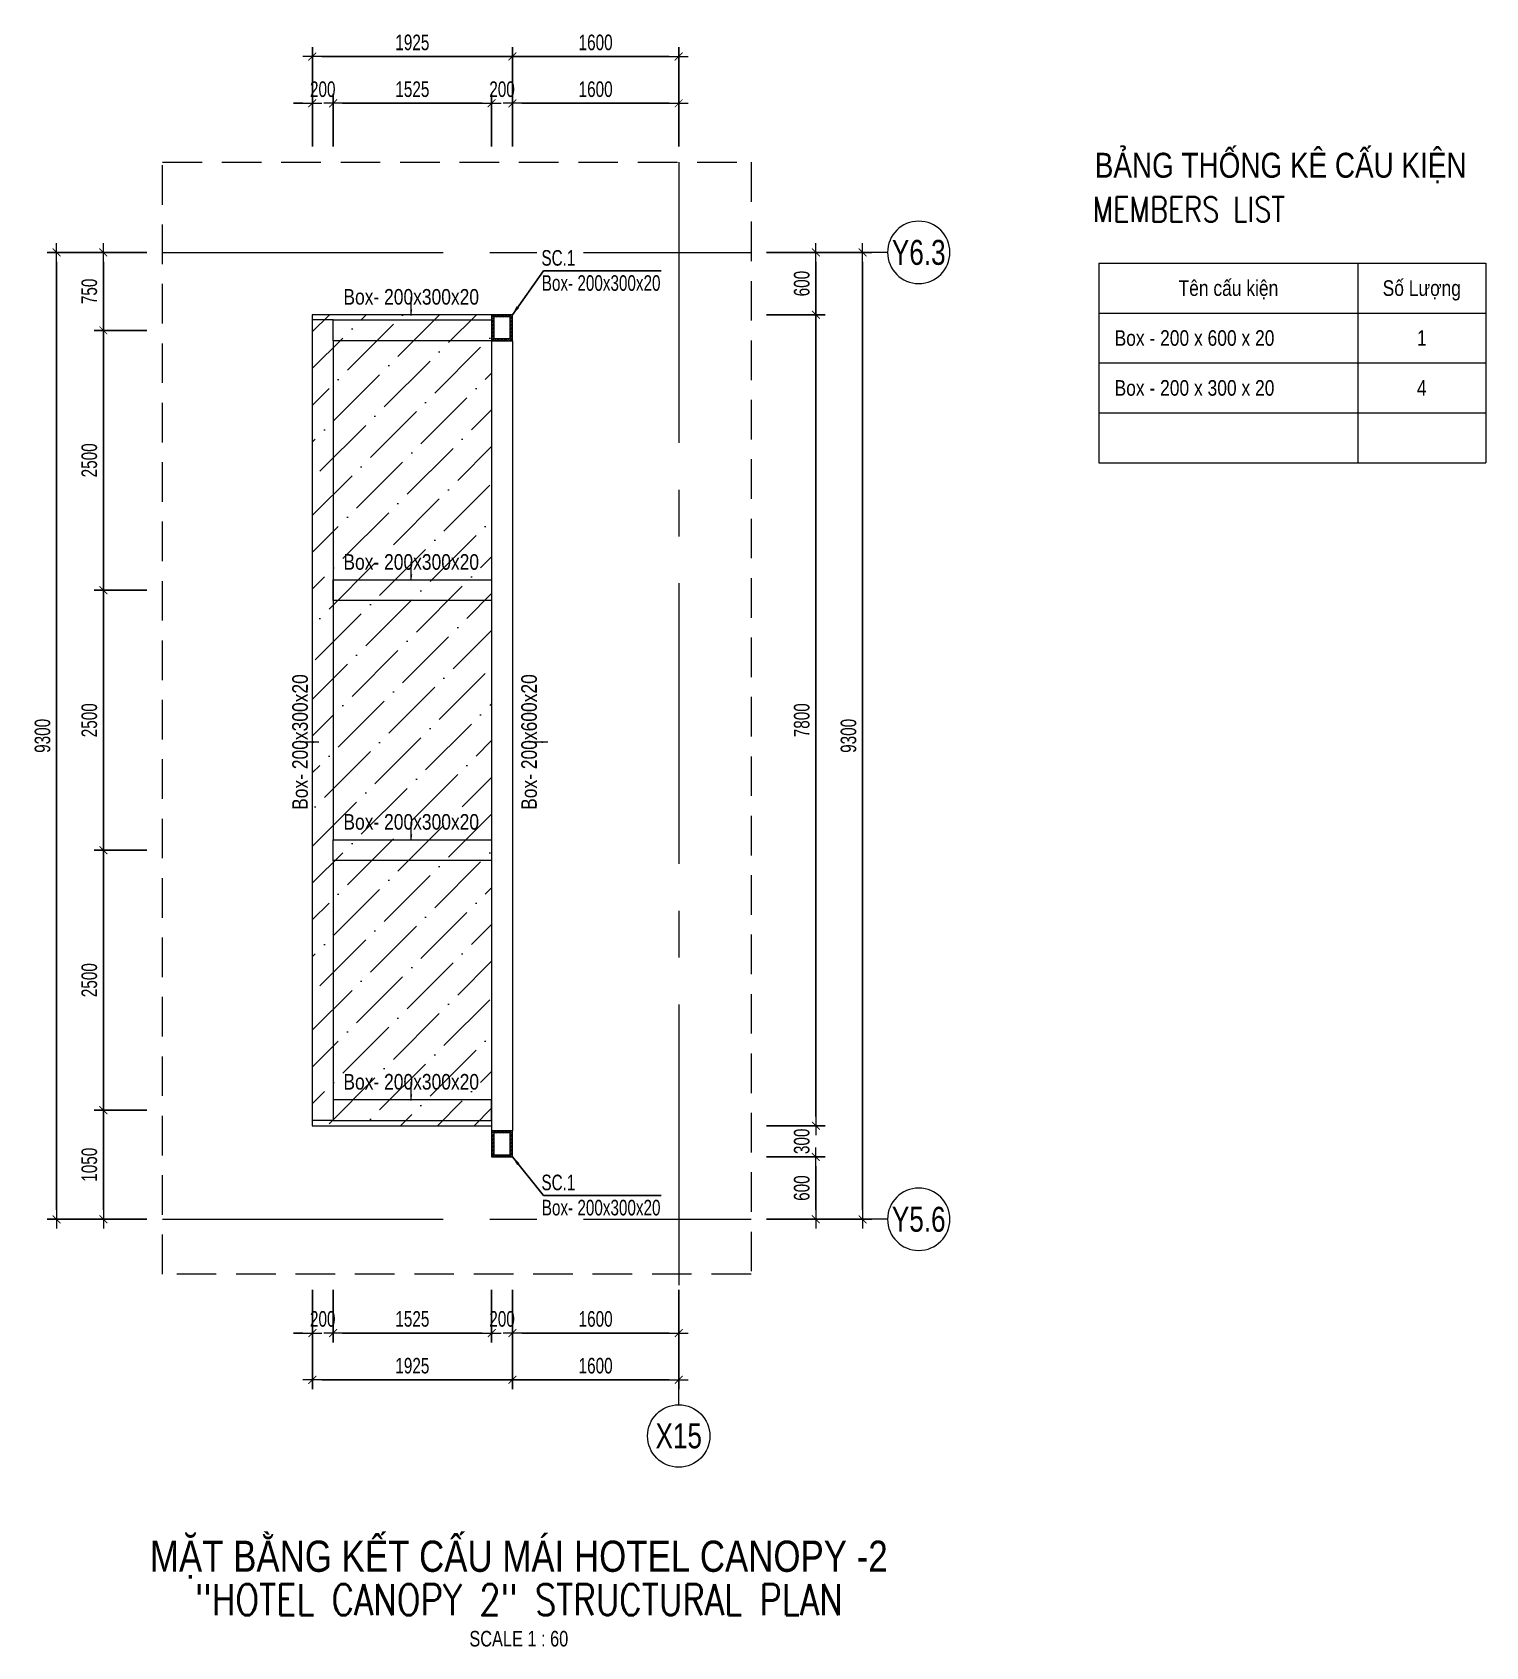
# Model space of a CAD drawing. Header units: millimetres. Extents: x -179076 to 305601, y -18667 to 40015.
# Drawn here: x 146711 to 160692, y -12205 to 3323 of the extents above; entities that cross this region are included whole.
import ezdxf
from ezdxf.enums import TextEntityAlignment as Align

# ---------------------------------------------------------------- set-up
doc = ezdxf.new("R2010")
doc.units = ezdxf.units.MM
doc.header["$LTSCALE"] = 60
for name, pattern in [('CENTER2', [1.125, 0.75, -0.125, 0.125, -0.125]), ('HIDDEN2', [4.7625, 3.175, -1.5875]), ('POD_Grid F2$0$CENTER2', [1.125, 0.75, -0.125, 0.125, -0.125])]:
    doc.linetypes.add(name, pattern=pattern)
doc.layers.get('Defpoints').update_dxf_attribs({"color": 151, "lineweight": 9})
for name, color, linetype, lineweight in [('$0$NDC_S_VN TEXT', 7, 'Continuous', 20), ('NDC_S-BEAM-STEL', 30, 'HIDDEN2', 18), ('NDC_S_ANNO', 7, 'Continuous', 20), ('NDC_S_AXIS', 5, 'CENTER2', 13), ('NDC_S_DIM', 1, 'Continuous', 15), ('NDC_S_ENG TITLE', 3, 'Continuous', 20), ('NDC_S_HATCH MATERIAL', 8, 'Continuous', 13), ('NDC_S_HIDDEN', 8, 'HIDDEN2', 13), ('NDC_S_SLAB', 2, 'Continuous', 20), ('NDC_S_SYMBOL', 1, 'Continuous', 15), ('NDC_S_TEXT SYMBOL', 7, 'Continuous', 20), ('NDC_S_VN TEXT', 7, 'Continuous', 20), ('NDC_S_VN TITLE', 6, 'Continuous', 35), ('NDC_Table', 3, 'Continuous', 20), ('POD_Grid F2$0$NDC_S_AXIS', 5, 'POD_Grid F2$0$CENTER2', 13)]:
    doc.layers.add(name, color=color, linetype=linetype, lineweight=lineweight)
doc.styles.add('ARIAL', font='arial.ttf', dxfattribs={"width": 0.8})
doc.styles.add('NDC_ANNO', font='', dxfattribs={"width": 0.8})
doc.styles.add('NDC_ARIAL', font='arial.ttf', dxfattribs={"width": 0.85})
doc.styles.add('NDC_DIM', font='', dxfattribs={"width": 0.75})
doc.styles.add('NDC_EN TXT', font='romans.shx', dxfattribs={"width": 0.8})
doc.styles.add('NDC_VIE TXT', font='arial.ttf', dxfattribs={"width": 0.8})
doc.styles.get('NDC_ANNO').set_extended_font_data('Dotum')
doc.styles.get('NDC_DIM').set_extended_font_data('Dotum')
doc.dimstyles.new('NDC_dim_60', dxfattribs={"dimscale": 60, "dimtxt": 2.5, "dimasz": 1.5, "dimexe": 1.5, "dimexo": 2.5, "dimgap": 1, "dimtad": 1, "dimdec": 0, "dimzin": 0, "dimdsep": 46, "dimtxsty": 'NDC_DIM', "dimblk": 'DIMMARK', "dimcen": 0.09, "dimdle": 1.2, "dimclrd": 1, "dimclre": 1, "dimclrt": 3, "dimadec": 0, "dimazin": 0, "dimtfac": 1, "dimtdec": 0, "dimtix": 1, "dimtofl": 0, "dimtmove": 0, "dimatfit": 3, "dimfxl": 8, "dimfxlon": 1, "dimtolj": 1, "dimtzin": 0, "dimarcsym": 0})
doc.dimstyles.new('NDC_dim_iso', dxfattribs={"dimtxt": 2.5, "dimasz": 1, "dimexe": 1.5, "dimexo": 2.5, "dimgap": 1, "dimtad": 1, "dimdec": 0, "dimzin": 0, "dimdsep": 46, "dimtxsty": 'NDC_DIM', "dimblk": 'DIMMARK', "dimcen": 0.09, "dimdle": 1.2, "dimclrd": 1, "dimclre": 1, "dimclrt": 3, "dimadec": 0, "dimazin": 0, "dimtfac": 1, "dimtdec": 0, "dimtix": 1, "dimtofl": 0, "dimtmove": 0, "dimatfit": 3, "dimfxl": 8, "dimfxlon": 1, "dimtolj": 1, "dimtzin": 0, "dimarcsym": 0})

msp = doc.modelspace()

# ---------------------------------------------------------------- texts
at = {"layer": 'NDC_S_ANNO', "style": 'ARIAL', "width": 0.7}
for s, p in [('SC.1', (151771.9, 1153.5, 4627.8)), ('Box- 200x300x20', (152183.2, 911.5, 4627.8)), ('SC.1', (151771.9, -7739.6, 4627.8)), ('Box- 200x300x20', (152183.2, -7981.6, 4627.8))]:
    msp.add_text(s, height=150, rotation=359.98968, dxfattribs=at).set_placement(p, align=Align.MIDDLE_CENTER)
at = {"layer": 'NDC_S_ENG TITLE', "style": 'NDC_EN TXT', "width": 0.8}
msp.add_text('MEMBERS LIST', height=240, dxfattribs=at).set_placement((156911.3, 1500.7))
at = {"layer": 'NDC_S_VN TEXT', "style": 'NDC_VIE TXT', "width": 0.8}
msp.add_text('BẢNG THỐNG KÊ CẤU KIỆN', height=240, dxfattribs=at).set_placement((156931.4, 2164.3), align=Align.TOP_LEFT)
at = {"layer": 'NDC_S_VN TEXT', "style": 'NDC_ARIAL', "width": 0.8}
for s, p in [('Tên cấu kiện', (158217, 862.7)), ('Số Lượng', (160077, 862.7)), ('1', (160077, 382.7)), ('4', (160077, -97.3))]:
    msp.add_text(s, height=150, dxfattribs=at).set_placement(p, align=Align.MIDDLE_CENTER)
for s, p in [('Box - 200 x 600 x 20', (157122, 382.7)), ('Box - 200 x 300 x 20', (157122, -97.3))]:
    msp.add_text(s, height=150, dxfattribs=at).set_placement(p, align=Align.MIDDLE_LEFT)

# ---------------------------------------------------------------- blocks, each defined once
blk = doc.blocks.new('DIMMARK')
at = {"layer": 'NDC_S_DIM', "color": 1}
blk.add_line((-1.5, 0), (1, 0), dxfattribs=at)
at = {"layer": 'NDC_S_DIM', "color": 2, "const_width": 0.1}
blk.add_lwpolyline([(-0.42, -0.42), (0.42, 0.42)], dxfattribs=at)
blk = doc.blocks.new('*D628')
at = {"layer": 'Defpoints', "color": 0, "ltscale": 60, "transparency": 16777216}
for p in [(149405, -8622), (149605, -8622), (149605, -9188)]:
    blk.add_point(p, dxfattribs=at)
at = {"layer": 'NDC_S_DIM', "color": 1, "lineweight": -2, "ltscale": 60, "transparency": 16777216}
for p, q in [((149405, -8772), (149405, -9278)), ((149605, -8772), (149605, -9278)), ((149315, -9188), (149225, -9188)), ((149695, -9188), (149785, -9188))]:
    blk.add_line(p, q, dxfattribs=at)
at = {"layer": 'NDC_S_DIM', "color": 1, "lineweight": -2, "ltscale": 60, "transparency": 16777216, "xscale": 90, "yscale": 90, "zscale": 90}
blk.add_blockref('DIMMARK', (149405, -9188), dxfattribs=at)
at = {"layer": 'NDC_S_DIM', "color": 1, "lineweight": -2, "ltscale": 60, "transparency": 16777216, "xscale": 90, "yscale": 90, "zscale": 90, "rotation": 180}
blk.add_blockref('DIMMARK', (149605, -9188), dxfattribs=at)
at = {"layer": 'NDC_S_DIM', "color": 3, "ltscale": 60, "transparency": 16777216, "insert": (149505, -9053), "char_height": 150, "attachment_point": 5, "style": 'NDC_DIM'}
blk.add_mtext('\\A1;200', dxfattribs=at)
blk = doc.blocks.new('*D629')
at = {"layer": 'Defpoints', "color": 0, "ltscale": 60, "transparency": 16777216}
for p in [(149605, -8622), (151130, -8622), (151130, -9188)]:
    blk.add_point(p, dxfattribs=at)
at = {"layer": 'NDC_S_DIM', "color": 1, "lineweight": -2, "ltscale": 60, "transparency": 16777216}
for p, q in [((149605, -8772), (149605, -9278)), ((151130, -8772), (151130, -9278)), ((149695, -9188), (151040, -9188))]:
    blk.add_line(p, q, dxfattribs=at)
at = {"layer": 'NDC_S_DIM', "color": 1, "lineweight": -2, "ltscale": 60, "transparency": 16777216, "xscale": 90, "yscale": 90, "zscale": 90, "rotation": 180}
blk.add_blockref('DIMMARK', (149605, -9188), dxfattribs=at)
at = {"layer": 'NDC_S_DIM', "color": 1, "lineweight": -2, "ltscale": 60, "transparency": 16777216, "xscale": 90, "yscale": 90, "zscale": 90}
blk.add_blockref('DIMMARK', (151130, -9188), dxfattribs=at)
at = {"layer": 'NDC_S_DIM', "color": 3, "ltscale": 60, "transparency": 16777216, "insert": (150367, -9053), "char_height": 150, "attachment_point": 5, "style": 'NDC_DIM'}
blk.add_mtext('\\A1;1525', dxfattribs=at)
blk = doc.blocks.new('*D630')
at = {"layer": 'Defpoints', "color": 0, "ltscale": 60, "transparency": 16777216}
for p in [(151130, -8622), (151330, -8622), (151330, -9188)]:
    blk.add_point(p, dxfattribs=at)
at = {"layer": 'NDC_S_DIM', "color": 1, "lineweight": -2, "ltscale": 60, "transparency": 16777216}
for p, q in [((151130, -8772), (151130, -9278)), ((151330, -8772), (151330, -9278)), ((151040, -9188), (150950, -9188)), ((151420, -9188), (151510, -9188))]:
    blk.add_line(p, q, dxfattribs=at)
at = {"layer": 'NDC_S_DIM', "color": 1, "lineweight": -2, "ltscale": 60, "transparency": 16777216, "xscale": 90, "yscale": 90, "zscale": 90}
blk.add_blockref('DIMMARK', (151130, -9188), dxfattribs=at)
at = {"layer": 'NDC_S_DIM', "color": 1, "lineweight": -2, "ltscale": 60, "transparency": 16777216, "xscale": 90, "yscale": 90, "zscale": 90, "rotation": 180}
blk.add_blockref('DIMMARK', (151330, -9188), dxfattribs=at)
at = {"layer": 'NDC_S_DIM', "color": 3, "ltscale": 60, "transparency": 16777216, "insert": (151230, -9053), "char_height": 150, "attachment_point": 5, "style": 'NDC_DIM'}
blk.add_mtext('\\A1;200', dxfattribs=at)
blk = doc.blocks.new('*D631')
at = {"layer": 'Defpoints', "color": 0, "ltscale": 60, "transparency": 16777216}
for p in [(151330, -8622), (152929, -8622), (152929, -9188)]:
    blk.add_point(p, dxfattribs=at)
at = {"layer": 'NDC_S_DIM', "color": 1, "lineweight": -2, "ltscale": 60, "transparency": 16777216}
for p, q in [((151330, -8772), (151330, -9278)), ((152929, -8772), (152929, -9278)), ((151420, -9188), (152839, -9188))]:
    blk.add_line(p, q, dxfattribs=at)
at = {"layer": 'NDC_S_DIM', "color": 1, "lineweight": -2, "ltscale": 60, "transparency": 16777216, "xscale": 90, "yscale": 90, "zscale": 90, "rotation": 180}
blk.add_blockref('DIMMARK', (151330, -9188), dxfattribs=at)
at = {"layer": 'NDC_S_DIM', "color": 1, "lineweight": -2, "ltscale": 60, "transparency": 16777216, "xscale": 90, "yscale": 90, "zscale": 90}
blk.add_blockref('DIMMARK', (152929, -9188), dxfattribs=at)
at = {"layer": 'NDC_S_DIM', "color": 3, "ltscale": 60, "transparency": 16777216, "insert": (152130, -9053), "char_height": 150, "attachment_point": 5, "style": 'NDC_DIM'}
blk.add_mtext('\\A1;1600', dxfattribs=at)
blk = doc.blocks.new('*D632')
at = {"layer": 'Defpoints', "color": 0, "ltscale": 60, "transparency": 16777216}
for p in [(149405, -8622), (151330, -8622), (151330, -9638)]:
    blk.add_point(p, dxfattribs=at)
at = {"layer": 'NDC_S_DIM', "color": 1, "lineweight": -2, "ltscale": 60, "transparency": 16777216}
for p, q in [((149405, -9158), (149405, -9728)), ((151330, -9158), (151330, -9728)), ((149495, -9638), (151240, -9638))]:
    blk.add_line(p, q, dxfattribs=at)
at = {"layer": 'NDC_S_DIM', "color": 1, "lineweight": -2, "ltscale": 60, "transparency": 16777216, "xscale": 90, "yscale": 90, "zscale": 90, "rotation": 180}
blk.add_blockref('DIMMARK', (149405, -9638), dxfattribs=at)
at = {"layer": 'NDC_S_DIM', "color": 1, "lineweight": -2, "ltscale": 60, "transparency": 16777216, "xscale": 90, "yscale": 90, "zscale": 90}
blk.add_blockref('DIMMARK', (151330, -9638), dxfattribs=at)
at = {"layer": 'NDC_S_DIM', "color": 3, "ltscale": 60, "transparency": 16777216, "insert": (150367, -9503), "char_height": 150, "attachment_point": 5, "style": 'NDC_DIM'}
blk.add_mtext('\\A1;1925', dxfattribs=at)
blk = doc.blocks.new('*D633')
at = {"layer": 'Defpoints', "color": 0, "ltscale": 60, "transparency": 16777216}
for p in [(151330, -8622), (152929, -8622), (152929, -9638)]:
    blk.add_point(p, dxfattribs=at)
at = {"layer": 'NDC_S_DIM', "color": 1, "lineweight": -2, "ltscale": 60, "transparency": 16777216}
for p, q in [((151330, -9158), (151330, -9728)), ((152929, -9158), (152929, -9728)), ((151420, -9638), (152839, -9638))]:
    blk.add_line(p, q, dxfattribs=at)
at = {"layer": 'NDC_S_DIM', "color": 1, "lineweight": -2, "ltscale": 60, "transparency": 16777216, "xscale": 90, "yscale": 90, "zscale": 90, "rotation": 180}
blk.add_blockref('DIMMARK', (151330, -9638), dxfattribs=at)
at = {"layer": 'NDC_S_DIM', "color": 1, "lineweight": -2, "ltscale": 60, "transparency": 16777216, "xscale": 90, "yscale": 90, "zscale": 90}
blk.add_blockref('DIMMARK', (152929, -9638), dxfattribs=at)
at = {"layer": 'NDC_S_DIM', "color": 3, "ltscale": 60, "transparency": 16777216, "insert": (152130, -9503), "char_height": 150, "attachment_point": 5, "style": 'NDC_DIM'}
blk.add_mtext('\\A1;1600', dxfattribs=at)
blk = doc.blocks.new('*D634')
at = {"layer": 'Defpoints', "color": 0, "ltscale": 60, "transparency": 16777216}
for p in [(153625, -7494), (154248, -7494), (153625, -8094)]:
    blk.add_point(p, dxfattribs=at)
at = {"layer": 'NDC_S_DIM', "color": 1, "lineweight": -2, "ltscale": 60, "transparency": 16777216}
for p, q in [((153775, -7494), (154338, -7494)), ((154248, -8004), (154248, -7584)), ((153775, -8094), (154338, -8094))]:
    blk.add_line(p, q, dxfattribs=at)
at = {"layer": 'NDC_S_DIM', "color": 1, "lineweight": -2, "ltscale": 60, "transparency": 16777216, "xscale": 90, "yscale": 90, "zscale": 90}
for p, rotation in [((154248, -7494), 90), ((154248, -8094), 270)]:
    blk.add_blockref('DIMMARK', p, dxfattribs=dict(at, rotation=rotation))
at = {"layer": 'NDC_S_DIM', "color": 3, "ltscale": 60, "transparency": 16777216, "insert": (154113, -7794), "char_height": 150, "attachment_point": 5, "rotation": 90, "style": 'NDC_DIM'}
blk.add_mtext('\\A1;600', dxfattribs=at)
blk = doc.blocks.new('*D635')
at = {"layer": 'Defpoints', "color": 0, "ltscale": 60, "transparency": 16777216}
for p in [(153625, -7194), (154248, -7194), (153625, -7494)]:
    blk.add_point(p, dxfattribs=at)
at = {"layer": 'NDC_S_DIM', "color": 1, "lineweight": -2, "ltscale": 60, "transparency": 16777216}
for p, q in [((154248, -7104), (154248, -7014)), ((153775, -7194), (154338, -7194)), ((153775, -7494), (154338, -7494)), ((154248, -7584), (154248, -7674))]:
    blk.add_line(p, q, dxfattribs=at)
at = {"layer": 'NDC_S_DIM', "color": 1, "lineweight": -2, "ltscale": 60, "transparency": 16777216, "xscale": 90, "yscale": 90, "zscale": 90}
for p, rotation in [((154248, -7194), 270), ((154248, -7494), 90)]:
    blk.add_blockref('DIMMARK', p, dxfattribs=dict(at, rotation=rotation))
at = {"layer": 'NDC_S_DIM', "color": 3, "ltscale": 60, "transparency": 16777216, "insert": (154113, -7344), "char_height": 150, "attachment_point": 5, "rotation": 90, "style": 'NDC_DIM'}
blk.add_mtext('\\A1;300', dxfattribs=at)
blk = doc.blocks.new('*D636')
at = {"layer": 'Defpoints', "color": 0, "ltscale": 60, "transparency": 16777216}
for p in [(153625, 606), (154248, 606), (153625, -7194)]:
    blk.add_point(p, dxfattribs=at)
at = {"layer": 'NDC_S_DIM', "color": 1, "lineweight": -2, "ltscale": 60, "transparency": 16777216}
for p, q in [((153775, 606), (154338, 606)), ((154248, -7104), (154248, 516)), ((153775, -7194), (154338, -7194))]:
    blk.add_line(p, q, dxfattribs=at)
at = {"layer": 'NDC_S_DIM', "color": 1, "lineweight": -2, "ltscale": 60, "transparency": 16777216, "xscale": 90, "yscale": 90, "zscale": 90}
for p, rotation in [((154248, 606), 90), ((154248, -7194), 270)]:
    blk.add_blockref('DIMMARK', p, dxfattribs=dict(at, rotation=rotation))
at = {"layer": 'NDC_S_DIM', "color": 3, "ltscale": 60, "transparency": 16777216, "insert": (154113, -3294), "char_height": 150, "attachment_point": 5, "rotation": 90, "style": 'NDC_DIM'}
blk.add_mtext('\\A1;7800', dxfattribs=at)
blk = doc.blocks.new('*D637')
at = {"layer": 'Defpoints', "color": 0, "ltscale": 60, "transparency": 16777216}
for p in [(153625, 1206), (154248, 1206), (153625, 606)]:
    blk.add_point(p, dxfattribs=at)
at = {"layer": 'NDC_S_DIM', "color": 1, "lineweight": -2, "ltscale": 60, "transparency": 16777216}
for p, q in [((153775, 1206), (154338, 1206)), ((154248, 696), (154248, 1116)), ((153775, 606), (154338, 606))]:
    blk.add_line(p, q, dxfattribs=at)
at = {"layer": 'NDC_S_DIM', "color": 1, "lineweight": -2, "ltscale": 60, "transparency": 16777216, "xscale": 90, "yscale": 90, "zscale": 90}
for p, rotation in [((154248, 1206), 90), ((154248, 606), 270)]:
    blk.add_blockref('DIMMARK', p, dxfattribs=dict(at, rotation=rotation))
at = {"layer": 'NDC_S_DIM', "color": 3, "ltscale": 60, "transparency": 16777216, "insert": (154113, 906), "char_height": 150, "attachment_point": 5, "rotation": 90, "style": 'NDC_DIM'}
blk.add_mtext('\\A1;600', dxfattribs=at)
blk = doc.blocks.new('*D638')
at = {"layer": 'Defpoints', "color": 0, "ltscale": 60, "transparency": 16777216}
for p in [(153625, 1206), (153625, -8094), (154698, -8094)]:
    blk.add_point(p, dxfattribs=at)
at = {"layer": 'NDC_S_DIM', "color": 1, "lineweight": -2, "ltscale": 60, "transparency": 16777216}
for p, q in [((154218, 1206), (154788, 1206)), ((154698, 1116), (154698, -8004)), ((154218, -8094), (154788, -8094))]:
    blk.add_line(p, q, dxfattribs=at)
at = {"layer": 'NDC_S_DIM', "color": 1, "lineweight": -2, "ltscale": 60, "transparency": 16777216, "xscale": 90, "yscale": 90, "zscale": 90}
for p, rotation in [((154698, 1206), 90), ((154698, -8094), 270)]:
    blk.add_blockref('DIMMARK', p, dxfattribs=dict(at, rotation=rotation))
at = {"layer": 'NDC_S_DIM', "color": 3, "ltscale": 60, "transparency": 16777216, "insert": (154563, -3444), "char_height": 150, "attachment_point": 5, "rotation": 90, "style": 'NDC_DIM'}
blk.add_mtext('\\A1;9300', dxfattribs=at)
blk = doc.blocks.new('*D639')
at = {"layer": 'Defpoints', "color": 0, "ltscale": 60, "transparency": 16777216}
for p in [(147395, -7044), (147963, -7044), (147963, -8094)]:
    blk.add_point(p, dxfattribs=at)
at = {"layer": 'NDC_S_DIM', "color": 1, "lineweight": -2, "ltscale": 60, "transparency": 16777216}
for p, q in [((147813, -7044), (147305, -7044)), ((147395, -8004), (147395, -7134)), ((147813, -8094), (147305, -8094))]:
    blk.add_line(p, q, dxfattribs=at)
at = {"layer": 'NDC_S_DIM', "color": 1, "lineweight": -2, "ltscale": 60, "transparency": 16777216, "xscale": 90, "yscale": 90, "zscale": 90}
for p, rotation in [((147395, -7044), 90), ((147395, -8094), 270)]:
    blk.add_blockref('DIMMARK', p, dxfattribs=dict(at, rotation=rotation))
at = {"layer": 'NDC_S_DIM', "color": 3, "ltscale": 60, "transparency": 16777216, "insert": (147260, -7569), "char_height": 150, "attachment_point": 5, "rotation": 90, "style": 'NDC_DIM'}
blk.add_mtext('\\A1;1050', dxfattribs=at)
blk = doc.blocks.new('*D640')
at = {"layer": 'Defpoints', "color": 0, "ltscale": 60, "transparency": 16777216}
for p in [(147395, -4544), (147963, -4544), (147963, -7044)]:
    blk.add_point(p, dxfattribs=at)
at = {"layer": 'NDC_S_DIM', "color": 1, "lineweight": -2, "ltscale": 60, "transparency": 16777216}
for p, q in [((147813, -4544), (147305, -4544)), ((147395, -6954), (147395, -4634)), ((147813, -7044), (147305, -7044))]:
    blk.add_line(p, q, dxfattribs=at)
at = {"layer": 'NDC_S_DIM', "color": 1, "lineweight": -2, "ltscale": 60, "transparency": 16777216, "xscale": 90, "yscale": 90, "zscale": 90}
for p, rotation in [((147395, -4544), 90), ((147395, -7044), 270)]:
    blk.add_blockref('DIMMARK', p, dxfattribs=dict(at, rotation=rotation))
at = {"layer": 'NDC_S_DIM', "color": 3, "ltscale": 60, "transparency": 16777216, "insert": (147260, -5794), "char_height": 150, "attachment_point": 5, "rotation": 90, "style": 'NDC_DIM'}
blk.add_mtext('\\A1;2500', dxfattribs=at)
blk = doc.blocks.new('*D641')
at = {"layer": 'Defpoints', "color": 0, "ltscale": 60, "transparency": 16777216}
for p in [(147395, -2044), (147963, -2044), (147963, -4544)]:
    blk.add_point(p, dxfattribs=at)
at = {"layer": 'NDC_S_DIM', "color": 1, "lineweight": -2, "ltscale": 60, "transparency": 16777216}
for p, q in [((147813, -2044), (147305, -2044)), ((147395, -4454), (147395, -2134)), ((147813, -4544), (147305, -4544))]:
    blk.add_line(p, q, dxfattribs=at)
at = {"layer": 'NDC_S_DIM', "color": 1, "lineweight": -2, "ltscale": 60, "transparency": 16777216, "xscale": 90, "yscale": 90, "zscale": 90}
for p, rotation in [((147395, -2044), 90), ((147395, -4544), 270)]:
    blk.add_blockref('DIMMARK', p, dxfattribs=dict(at, rotation=rotation))
at = {"layer": 'NDC_S_DIM', "color": 3, "ltscale": 60, "transparency": 16777216, "insert": (147260, -3294), "char_height": 150, "attachment_point": 5, "rotation": 90, "style": 'NDC_DIM'}
blk.add_mtext('\\A1;2500', dxfattribs=at)
blk = doc.blocks.new('*D642')
at = {"layer": 'Defpoints', "color": 0, "ltscale": 60, "transparency": 16777216}
for p in [(147395, 456), (147963, 456), (147963, -2044)]:
    blk.add_point(p, dxfattribs=at)
at = {"layer": 'NDC_S_DIM', "color": 1, "lineweight": -2, "ltscale": 60, "transparency": 16777216}
for p, q in [((147813, 456), (147305, 456)), ((147395, -1954), (147395, 366)), ((147813, -2044), (147305, -2044))]:
    blk.add_line(p, q, dxfattribs=at)
at = {"layer": 'NDC_S_DIM', "color": 1, "lineweight": -2, "ltscale": 60, "transparency": 16777216, "xscale": 90, "yscale": 90, "zscale": 90}
for p, rotation in [((147395, 456), 90), ((147395, -2044), 270)]:
    blk.add_blockref('DIMMARK', p, dxfattribs=dict(at, rotation=rotation))
at = {"layer": 'NDC_S_DIM', "color": 3, "ltscale": 60, "transparency": 16777216, "insert": (147260, -794), "char_height": 150, "attachment_point": 5, "rotation": 90, "style": 'NDC_DIM'}
blk.add_mtext('\\A1;2500', dxfattribs=at)
blk = doc.blocks.new('*D643')
at = {"layer": 'Defpoints', "color": 0, "ltscale": 60, "transparency": 16777216}
for p in [(147395, 1206), (147963, 1206), (147963, 456)]:
    blk.add_point(p, dxfattribs=at)
at = {"layer": 'NDC_S_DIM', "color": 1, "lineweight": -2, "ltscale": 60, "transparency": 16777216}
for p, q in [((147813, 1206), (147305, 1206)), ((147395, 546), (147395, 1116)), ((147813, 456), (147305, 456))]:
    blk.add_line(p, q, dxfattribs=at)
at = {"layer": 'NDC_S_DIM', "color": 1, "lineweight": -2, "ltscale": 60, "transparency": 16777216, "xscale": 90, "yscale": 90, "zscale": 90}
for p, rotation in [((147395, 1206), 90), ((147395, 456), 270)]:
    blk.add_blockref('DIMMARK', p, dxfattribs=dict(at, rotation=rotation))
at = {"layer": 'NDC_S_DIM', "color": 3, "ltscale": 60, "transparency": 16777216, "insert": (147260, 831), "char_height": 150, "attachment_point": 5, "rotation": 90, "style": 'NDC_DIM'}
blk.add_mtext('\\A1;750', dxfattribs=at)
blk = doc.blocks.new('*D644')
at = {"layer": 'Defpoints', "color": 0, "ltscale": 60, "transparency": 16777216}
for p in [(147963, 1206), (146945, -8094), (147963, -8094)]:
    blk.add_point(p, dxfattribs=at)
at = {"layer": 'NDC_S_DIM', "color": 1, "lineweight": -2, "ltscale": 60, "transparency": 16777216}
for p, q in [((147425, 1206), (146855, 1206)), ((146945, 1116), (146945, -8004)), ((147425, -8094), (146855, -8094))]:
    blk.add_line(p, q, dxfattribs=at)
at = {"layer": 'NDC_S_DIM', "color": 1, "lineweight": -2, "ltscale": 60, "transparency": 16777216, "xscale": 90, "yscale": 90, "zscale": 90}
for p, rotation in [((146945, 1206), 90), ((146945, -8094), 270)]:
    blk.add_blockref('DIMMARK', p, dxfattribs=dict(at, rotation=rotation))
at = {"layer": 'NDC_S_DIM', "color": 3, "ltscale": 60, "transparency": 16777216, "insert": (146810, -3444), "char_height": 150, "attachment_point": 5, "rotation": 90, "style": 'NDC_DIM'}
blk.add_mtext('\\A1;9300', dxfattribs=at)
blk = doc.blocks.new('*D648')
at = {"layer": 'Defpoints', "color": 0, "ltscale": 60, "transparency": 16777216}
for p in [(149605, 2640), (149405, 2074), (149605, 2074)]:
    blk.add_point(p, dxfattribs=at)
at = {"layer": 'NDC_S_DIM', "color": 1, "lineweight": -2, "ltscale": 60, "transparency": 16777216}
for p, q in [((149405, 2224), (149405, 2730)), ((149605, 2224), (149605, 2730)), ((149315, 2640), (149225, 2640)), ((149695, 2640), (149785, 2640))]:
    blk.add_line(p, q, dxfattribs=at)
at = {"layer": 'NDC_S_DIM', "color": 1, "lineweight": -2, "ltscale": 60, "transparency": 16777216, "xscale": 90, "yscale": 90, "zscale": 90}
blk.add_blockref('DIMMARK', (149405, 2640), dxfattribs=at)
at = {"layer": 'NDC_S_DIM', "color": 1, "lineweight": -2, "ltscale": 60, "transparency": 16777216, "xscale": 90, "yscale": 90, "zscale": 90, "rotation": 180}
blk.add_blockref('DIMMARK', (149605, 2640), dxfattribs=at)
at = {"layer": 'NDC_S_DIM', "color": 3, "ltscale": 60, "transparency": 16777216, "insert": (149505, 2775), "char_height": 150, "attachment_point": 5, "style": 'NDC_DIM'}
blk.add_mtext('\\A1;200', dxfattribs=at)
blk = doc.blocks.new('*D649')
at = {"layer": 'Defpoints', "color": 0, "ltscale": 60, "transparency": 16777216}
for p in [(151130, 2640), (149605, 2074), (151130, 2074)]:
    blk.add_point(p, dxfattribs=at)
at = {"layer": 'NDC_S_DIM', "color": 1, "lineweight": -2, "ltscale": 60, "transparency": 16777216}
for p, q in [((149605, 2224), (149605, 2730)), ((151130, 2224), (151130, 2730)), ((149695, 2640), (151040, 2640))]:
    blk.add_line(p, q, dxfattribs=at)
at = {"layer": 'NDC_S_DIM', "color": 1, "lineweight": -2, "ltscale": 60, "transparency": 16777216, "xscale": 90, "yscale": 90, "zscale": 90, "rotation": 180}
blk.add_blockref('DIMMARK', (149605, 2640), dxfattribs=at)
at = {"layer": 'NDC_S_DIM', "color": 1, "lineweight": -2, "ltscale": 60, "transparency": 16777216, "xscale": 90, "yscale": 90, "zscale": 90}
blk.add_blockref('DIMMARK', (151130, 2640), dxfattribs=at)
at = {"layer": 'NDC_S_DIM', "color": 3, "ltscale": 60, "transparency": 16777216, "insert": (150367, 2775), "char_height": 150, "attachment_point": 5, "style": 'NDC_DIM'}
blk.add_mtext('\\A1;1525', dxfattribs=at)
blk = doc.blocks.new('*D650')
at = {"layer": 'Defpoints', "color": 0, "ltscale": 60, "transparency": 16777216}
for p in [(151330, 2640), (151130, 2074), (151330, 2074)]:
    blk.add_point(p, dxfattribs=at)
at = {"layer": 'NDC_S_DIM', "color": 1, "lineweight": -2, "ltscale": 60, "transparency": 16777216}
for p, q in [((151130, 2224), (151130, 2730)), ((151330, 2224), (151330, 2730)), ((151040, 2640), (150950, 2640)), ((151420, 2640), (151510, 2640))]:
    blk.add_line(p, q, dxfattribs=at)
at = {"layer": 'NDC_S_DIM', "color": 1, "lineweight": -2, "ltscale": 60, "transparency": 16777216, "xscale": 90, "yscale": 90, "zscale": 90}
blk.add_blockref('DIMMARK', (151130, 2640), dxfattribs=at)
at = {"layer": 'NDC_S_DIM', "color": 1, "lineweight": -2, "ltscale": 60, "transparency": 16777216, "xscale": 90, "yscale": 90, "zscale": 90, "rotation": 180}
blk.add_blockref('DIMMARK', (151330, 2640), dxfattribs=at)
at = {"layer": 'NDC_S_DIM', "color": 3, "ltscale": 60, "transparency": 16777216, "insert": (151230, 2775), "char_height": 150, "attachment_point": 5, "style": 'NDC_DIM'}
blk.add_mtext('\\A1;200', dxfattribs=at)
blk = doc.blocks.new('*D647')
at = {"layer": 'Defpoints', "color": 0, "ltscale": 60, "transparency": 16777216}
for p in [(152929, 2640), (151330, 2074), (152929, 2074)]:
    blk.add_point(p, dxfattribs=at)
at = {"layer": 'NDC_S_DIM', "color": 1, "lineweight": -2, "ltscale": 60, "transparency": 16777216}
for p, q in [((151330, 2224), (151330, 2730)), ((152929, 2224), (152929, 2730)), ((151420, 2640), (152839, 2640))]:
    blk.add_line(p, q, dxfattribs=at)
at = {"layer": 'NDC_S_DIM', "color": 1, "lineweight": -2, "ltscale": 60, "transparency": 16777216, "xscale": 90, "yscale": 90, "zscale": 90, "rotation": 180}
blk.add_blockref('DIMMARK', (151330, 2640), dxfattribs=at)
at = {"layer": 'NDC_S_DIM', "color": 1, "lineweight": -2, "ltscale": 60, "transparency": 16777216, "xscale": 90, "yscale": 90, "zscale": 90}
blk.add_blockref('DIMMARK', (152929, 2640), dxfattribs=at)
at = {"layer": 'NDC_S_DIM', "color": 3, "ltscale": 60, "transparency": 16777216, "insert": (152130, 2775), "char_height": 150, "attachment_point": 5, "style": 'NDC_DIM'}
blk.add_mtext('\\A1;1600', dxfattribs=at)
blk = doc.blocks.new('*D645')
at = {"layer": 'Defpoints', "color": 0, "ltscale": 60, "transparency": 16777216}
for p in [(151330, 3090), (149405, 2074), (151330, 2074)]:
    blk.add_point(p, dxfattribs=at)
at = {"layer": 'NDC_S_DIM', "color": 1, "lineweight": -2, "ltscale": 60, "transparency": 16777216}
for p, q in [((149405, 2610), (149405, 3180)), ((151330, 2610), (151330, 3180)), ((149495, 3090), (151240, 3090))]:
    blk.add_line(p, q, dxfattribs=at)
at = {"layer": 'NDC_S_DIM', "color": 1, "lineweight": -2, "ltscale": 60, "transparency": 16777216, "xscale": 90, "yscale": 90, "zscale": 90, "rotation": 180}
blk.add_blockref('DIMMARK', (149405, 3090), dxfattribs=at)
at = {"layer": 'NDC_S_DIM', "color": 1, "lineweight": -2, "ltscale": 60, "transparency": 16777216, "xscale": 90, "yscale": 90, "zscale": 90}
blk.add_blockref('DIMMARK', (151330, 3090), dxfattribs=at)
at = {"layer": 'NDC_S_DIM', "color": 3, "ltscale": 60, "transparency": 16777216, "insert": (150367, 3225), "char_height": 150, "attachment_point": 5, "style": 'NDC_DIM'}
blk.add_mtext('\\A1;1925', dxfattribs=at)
blk = doc.blocks.new('*D646')
at = {"layer": 'Defpoints', "color": 0, "ltscale": 60, "transparency": 16777216}
for p in [(152929, 3090), (151330, 2074), (152929, 2074)]:
    blk.add_point(p, dxfattribs=at)
at = {"layer": 'NDC_S_DIM', "color": 1, "lineweight": -2, "ltscale": 60, "transparency": 16777216}
for p, q in [((151330, 2610), (151330, 3180)), ((152929, 2610), (152929, 3180)), ((151420, 3090), (152839, 3090))]:
    blk.add_line(p, q, dxfattribs=at)
at = {"layer": 'NDC_S_DIM', "color": 1, "lineweight": -2, "ltscale": 60, "transparency": 16777216, "xscale": 90, "yscale": 90, "zscale": 90, "rotation": 180}
blk.add_blockref('DIMMARK', (151330, 3090), dxfattribs=at)
at = {"layer": 'NDC_S_DIM', "color": 1, "lineweight": -2, "ltscale": 60, "transparency": 16777216, "xscale": 90, "yscale": 90, "zscale": 90}
blk.add_blockref('DIMMARK', (152929, 3090), dxfattribs=at)
at = {"layer": 'NDC_S_DIM', "color": 3, "ltscale": 60, "transparency": 16777216, "insert": (152130, 3225), "char_height": 150, "attachment_point": 5, "style": 'NDC_DIM'}
blk.add_mtext('\\A1;1600', dxfattribs=at)
blk = doc.blocks.new('*U227')
at = {"layer": 'NDC_S_SYMBOL'}
blk.add_line((5, 0), (9, 0), dxfattribs=at)
blk.add_circle((0, 0), 5, dxfattribs=at)
at = {"layer": 'NDC_S_TEXT SYMBOL', "color": 7, "style": 'NDC_ANNO', "width": 0.8}
blk.add_attdef('GRID', text='', height=4, rotation=270, dxfattribs=at).set_placement((0, 0), align=Align.MIDDLE)
blk = doc.blocks.new('*U187')
at = {"layer": 'NDC_S_SYMBOL'}
blk.add_line((0, 5), (0, 9), dxfattribs=at)
blk.add_circle((0, 0), 5, dxfattribs=at)
at = {"layer": 'NDC_S_TEXT SYMBOL', "color": 7, "style": 'NDC_ANNO', "width": 0.8}
blk.add_attdef('GRID', text='', height=4, dxfattribs=at).set_placement((0, 0), align=Align.MIDDLE)
blk = doc.blocks.new('Drawing name_symbol')
at = {"layer": 'NDC_S_ENG TITLE', "style": 'NDC_EN TXT', "width": 0.8}
blk.add_attdef('SECTDET1', text='', height=5, dxfattribs=at).set_placement((0, 1.01), align=Align.CENTER)
at = {"layer": 'NDC_S_TEXT SYMBOL', "lineweight": 25, "style": 'NDC_ANNO', "width": 0.8}
blk.add_attdef('SSCALE', text='', height=2.5, dxfattribs=at).set_placement((0, -4), align=Align.CENTER)
at = {"layer": 'NDC_S_VN TITLE', "style": 'NDC_VIE TXT', "width": 0.8}
blk.add_attdef('SECTDET2', text='', height=5, dxfattribs=at).set_placement((0, 7.97), align=Align.CENTER)
blk = doc.blocks.new('*U205')
at = {"layer": 'NDC_S_ANNO', "ltscale": 0.8, "style": 'ARIAL', "width": 0.8}
blk.add_attdef('TEN', text='', height=2.5, dxfattribs=at).set_placement((0, 3), align=Align.MIDDLE_CENTER)
at = {"layer": 'NDC_S_ANNO', "ltscale": 0.8, "style": 'ARIAL', "width": 0.8, "flags": 1}
blk.add_attdef('CHU_THICH', text='', height=2.5, dxfattribs=at).set_placement((0, 0), align=Align.MIDDLE_CENTER)
at = {"layer": 'Defpoints'}
blk.add_leader([(0, 0), (0, 3)], dimstyle='NDC_dim_iso', override={"dimgap": 0.625, "dimtad": 0}, dxfattribs=at)

# ---------------------------------------------------------------- dimensions: what is measured, and where the dimension line sits
at = {"layer": 'NDC_S_DIM', "ltscale": 60}
for base, p1, p2, picture, middle in [((151329.5, 3089.7), (149404.5, 2073.5), (151329.5, 2073.5), '*D645', (150367, 3224.8)), ((149604.5, 2639.7), (149404.5, 2073.5), (149604.5, 2073.5), '*D648', (149504.5, 2774.8)), ((149604.5, -9188.2), (149404.5, -8622.1), (149604.5, -8622.1), '*D628', (149504.5, -9053.1)), ((151329.5, -9638.2), (149404.5, -8622.1), (151329.5, -8622.1), '*D632', (150367, -9503.1))]:
    dim = msp.add_linear_dim(base=base, p1=p1, p2=p2, dimstyle='NDC_dim_60', dxfattribs=at)
    dim.commit()
    dim.dimension.update_dxf_attribs({"geometry": picture, "text_midpoint": middle})
for base, p1, p2, picture, middle in [((152929.5, 3089.7), (151329.5, 2073.5), (152929.5, 2073.5), '*D646', (152129.5, 3224.8)), ((151129.5, 2639.7), (149604.5, 2073.5), (151129.5, 2073.5), '*D649', (150367, 2774.8)), ((151329.5, 2639.7), (151129.5, 2073.5), (151329.5, 2073.5), '*D650', (151229.5, 2774.8)), ((152929.5, 2639.7), (151329.5, 2073.5), (152929.5, 2073.5), '*D647', (152129.5, 2774.8)), ((151129.5, -9188.2), (149604.5, -8622.1), (151129.5, -8622.1), '*D629', (150367, -9053.1)), ((151329.5, -9188.2), (151129.5, -8622.1), (151329.5, -8622.1), '*D630', (151229.5, -9053.1)), ((152929.5, -9188.2), (151329.5, -8622.1), (152929.5, -8622.1), '*D631', (152129.5, -9053.1)), ((152929.5, -9638.2), (151329.5, -8622.1), (152929.5, -8622.1), '*D633', (152129.5, -9503.1))]:
    dim = msp.add_linear_dim(base=base, p1=p1, p2=p2, dimstyle='NDC_dim_60', override={"dimtmove": 1}, dxfattribs=at)
    dim.commit()
    dim.dimension.update_dxf_attribs({"geometry": picture, "text_midpoint": middle})
for base, p1, p2, picture, middle in [((146944.7, -8093.6), (147963.4, 1206.4), (147963.4, -8093.6), '*D644', (146809.6, -3443.6)), ((154698.1, -8093.6), (153624.9, 1206.4), (153624.9, -8093.6), '*D638', (154563, -3443.6)), ((147394.7, -7043.6), (147963.4, -8093.6), (147963.4, -7043.6), '*D639', (147259.6, -7568.6)), ((154248.1, -7493.6), (153624.9, -8093.6), (153624.9, -7493.6), '*D634', (154113, -7793.6))]:
    dim = msp.add_linear_dim(base=base, p1=p1, p2=p2, angle=90, dimstyle='NDC_dim_60', dxfattribs=at)
    dim.commit()
    dim.dimension.update_dxf_attribs({"geometry": picture, "text_midpoint": middle})
for base, p1, p2, picture, middle in [((147394.7, 1206.4), (147963.4, 456.4), (147963.4, 1206.4), '*D643', (147259.6, 831.4)), ((154248.1, 1206.4), (153624.9, 606.4), (153624.9, 1206.4), '*D637', (154113, 906.4)), ((154248.1, 606.4), (153624.9, -7193.6), (153624.9, 606.4), '*D636', (154113, -3293.6)), ((147394.7, 456.4), (147963.4, -2043.6), (147963.4, 456.4), '*D642', (147259.6, -793.6)), ((147394.7, -2043.6), (147963.4, -4543.6), (147963.4, -2043.6), '*D641', (147259.6, -3293.6)), ((147394.7, -4543.6), (147963.4, -7043.6), (147963.4, -4543.6), '*D640', (147259.6, -5793.6)), ((154248.1, -7193.6), (153624.9, -7493.6), (153624.9, -7193.6), '*D635', (154113, -7343.6))]:
    dim = msp.add_linear_dim(base=base, p1=p1, p2=p2, angle=90, dimstyle='NDC_dim_60', override={"dimtmove": 1}, dxfattribs=at)
    dim.commit()
    dim.dimension.update_dxf_attribs({"geometry": picture, "text_midpoint": middle})

# ---------------------------------------------------------------- hatches: boundary and pattern name
at = {"layer": 'NDC_S_HATCH MATERIAL'}
h = msp.add_hatch(dxfattribs=at)
h.set_pattern_fill('ANSI36', color=256, scale=2000)
h.set_pattern_definition([(45, (30329.55, -54993.6), (132.5825, 486.1359), [625, -125, 0, -125])])
h.paths.add_polyline_path([(149404.5, 606.4), (151129.5, 606.4), (151129.5, -7193.6), (149404.5, -7193.6)])
h = msp.add_hatch(dxfattribs=at)
h.set_pattern_fill('ANSI31', color=256, scale=100)
h.set_pattern_definition([(45, (30329.545, -47143.6), (-8.8388348, 8.8388348), [])])
h.paths.add_polyline_path([(151329.5, 606.4), (151129.5, 606.4), (151129.5, 356.4), (151329.5, 356.4)])
h.paths.add_polyline_path([(151309.5, 376.4), (151149.5, 376.4), (151149.5, 586.4), (151309.5, 586.4)], flags=16)
h = msp.add_hatch(dxfattribs=at)
h.set_pattern_fill('ANSI31', color=256, scale=100)
h.set_pattern_definition([(45, (30329.545, -54993.6), (-8.8388348, 8.8388348), [])])
h.paths.add_polyline_path([(151329.5, -7243.6), (151129.5, -7243.6), (151129.5, -7493.6), (151329.5, -7493.6)])
h.paths.add_polyline_path([(151309.5, -7473.6), (151149.5, -7473.6), (151149.5, -7263.6), (151309.5, -7263.6)], flags=16)

# ---------------------------------------------------------------- linework, layer by layer
at = {"layer": 'NDC_S-BEAM-STEL', "ltscale": 80}
for p, q in [((149604.5, 556.4), (149404.5, 556.4)), ((149604.5, 356.4), (149604.5, -4443.6)), ((151129.5, 356.4), (151129.5, -7243.6)), ((151329.5, 356.4), (151329.5, -7243.6)), ((149604.5, -4643.6), (149604.5, -6943.6)), ((149604.5, -7143.6), (149404.5, -7143.6))]:
    msp.add_line(p, q, dxfattribs=at)
for points in [[(151129.5, 356.4), (149604.5, 356.4), (149604.5, 556.4), (151129.5, 556.4)], [(151129.5, -2143.6), (149604.5, -2143.6), (149604.5, -1943.6), (151129.5, -1943.6)], [(151129.5, -4643.6), (149604.5, -4643.6), (149604.5, -4443.6), (151129.5, -4443.6)], [(151129.5, -6943.6), (149604.5, -6943.6), (149604.5, -7143.6), (151129.5, -7143.6)]]:
    msp.add_lwpolyline(points, close=True, dxfattribs=at)
at = {"layer": 'NDC_S_HIDDEN', "ltscale": 2}
msp.add_lwpolyline([(147963.4, 2073.5), (153624.9, 2073.5), (153624.9, -8622.1), (147963.4, -8622.1)], close=True, dxfattribs=at)
at = {"layer": 'NDC_S_SLAB'}
msp.add_lwpolyline([(151129.5, 606.4), (149404.5, 606.4), (149404.5, -7193.6), (151129.5, -7193.6)], dxfattribs=at)
for points in [[(151129.5, 356.4), (151329.5, 356.4), (151329.5, 606.4), (151129.5, 606.4)], [(151149.5, 376.4), (151309.5, 376.4), (151309.5, 586.4), (151149.5, 586.4)], [(151129.5, -7493.6), (151329.5, -7493.6), (151329.5, -7243.6), (151129.5, -7243.6)], [(151149.5, -7473.6), (151309.5, -7473.6), (151309.5, -7263.6), (151149.5, -7263.6)]]:
    msp.add_lwpolyline(points, close=True, dxfattribs=at)
at = {"layer": 'NDC_Table'}
for p, q in [((156972, 1102.7), (156972, -817.3)), ((156972, 1102.7), (160692, 1102.7)), ((159462, 1102.7), (159462, -337.3)), ((159462, 1102.7), (159462, -817.3)), ((160692, 1102.7), (160692, -817.3)), ((156972, 622.7), (160692, 622.7)), ((156972, 142.7), (160692, 142.7)), ((156972, -337.3), (160692, -337.3)), ((156972, -817.3), (160692, -817.3))]:
    msp.add_line(p, q, dxfattribs=at)
at = {"layer": 'POD_Grid F2$0$NDC_S_AXIS', "ltscale": 60}
for p, q in [((152929.5, 2073.5), (152929.5, -8782.8)), ((147963.4, 1206.4), (153624.9, 1206.4)), ((147963.4, -8093.6), (153624.9, -8093.6))]:
    msp.add_line(p, q, dxfattribs=at)

# ---------------------------------------------------------------- block references
at = {"layer": '$0$NDC_S_VN TEXT', "xscale": 60, "yscale": 60, "zscale": 60}
for p, rotation, values in [((150356.2, 598.7), 359.9896835386017, {'TEN': 'Box- 200x300x20'}), ((150356.2, -1951.3), 359.9896835386017, {'TEN': 'Box- 200x300x20'}), ((149466.6, -3503.6), 89.98968353860162, {'TEN': 'Box- 200x300x20'}), ((151669.6, -3503.6), 89.98968353860162, {'TEN': 'Box- 200x600x20'}), ((150356.2, -4451.3), 359.9896835386017, {'TEN': 'Box- 200x300x20'}), ((150356.2, -6951.3), 359.9896835386017, {'TEN': 'Box- 200x300x20'})]:
    msp.add_blockref('*U205', p, dxfattribs=dict(at, rotation=rotation)).add_auto_attribs(values)
at = {"layer": 'NDC_S_ANNO', "xscale": 60, "yscale": 60, "zscale": 60}
msp.add_blockref('Drawing name_symbol', (151391.1, -11963), dxfattribs=at).add_auto_attribs({'SECTDET1': '"HOTEL CANOPY 2" STRUCTURAL PLAN', 'SECTDET2': 'MẶT BẰNG KẾT CẤU MÁI HOTEL CANOPY -2', 'SSCALE': 'SCALE 1 : 60'})
at = {"layer": 'NDC_S_AXIS'}
ref = msp.add_blockref('*U227', (155238.1, 1206.4), dxfattribs=dict(at, xscale=-60, yscale=60, zscale=60))
ref.add_attrib('GRID', 'Y6.3', dxfattribs={"layer": 'NDC_S_TEXT SYMBOL', "color": 7, "height": 240, "style": 'NDC_ANNO', "width": 0.8}).set_placement((155238.1, 1206.4), align=Align.MIDDLE)
ref = msp.add_blockref('*U227', (155238.1, -8093.6), dxfattribs=dict(at, xscale=-60, yscale=60, zscale=60))
ref.add_attrib('GRID', 'Y5.6', dxfattribs={"layer": 'NDC_S_TEXT SYMBOL', "color": 7, "height": 240, "style": 'NDC_ANNO', "width": 0.8}).set_placement((155238.1, -8093.6), align=Align.MIDDLE)
at = {"layer": 'NDC_S_AXIS', "xscale": 60, "yscale": 60, "zscale": 60}
msp.add_blockref('*U187', (152929.5, -10178.2), dxfattribs=at).add_auto_attribs({'GRID': 'X15'})

msp.set_redraw_order([(e.dxf.handle, doc.entitydb.next_handle()) for e in msp.query("TEXT MTEXT ATTDEF DIMENSION ARC_DIMENSION")])  # texts and dimensions are drawn at this point

# ---------------------------------------------------------------- leaders
at = {"layer": 'NDC_S_DIM', "ltscale": 60}
for points in [[(151329.5, 606.4, 4627.8), (151628.9, 1029.4, 4627.8), (152759.8, 1029.4, 4627.8)], [(151329.5, -7493.6, 4627.8), (151628.9, -7863.7, 4627.8), (152759.8, -7863.7, 4627.8)]]:
    msp.add_leader(points, dimstyle='NDC_dim_60', override={"dimgap": 1, "dimtad": 0}, dxfattribs=at)

doc.saveas('drawing.dxf')
